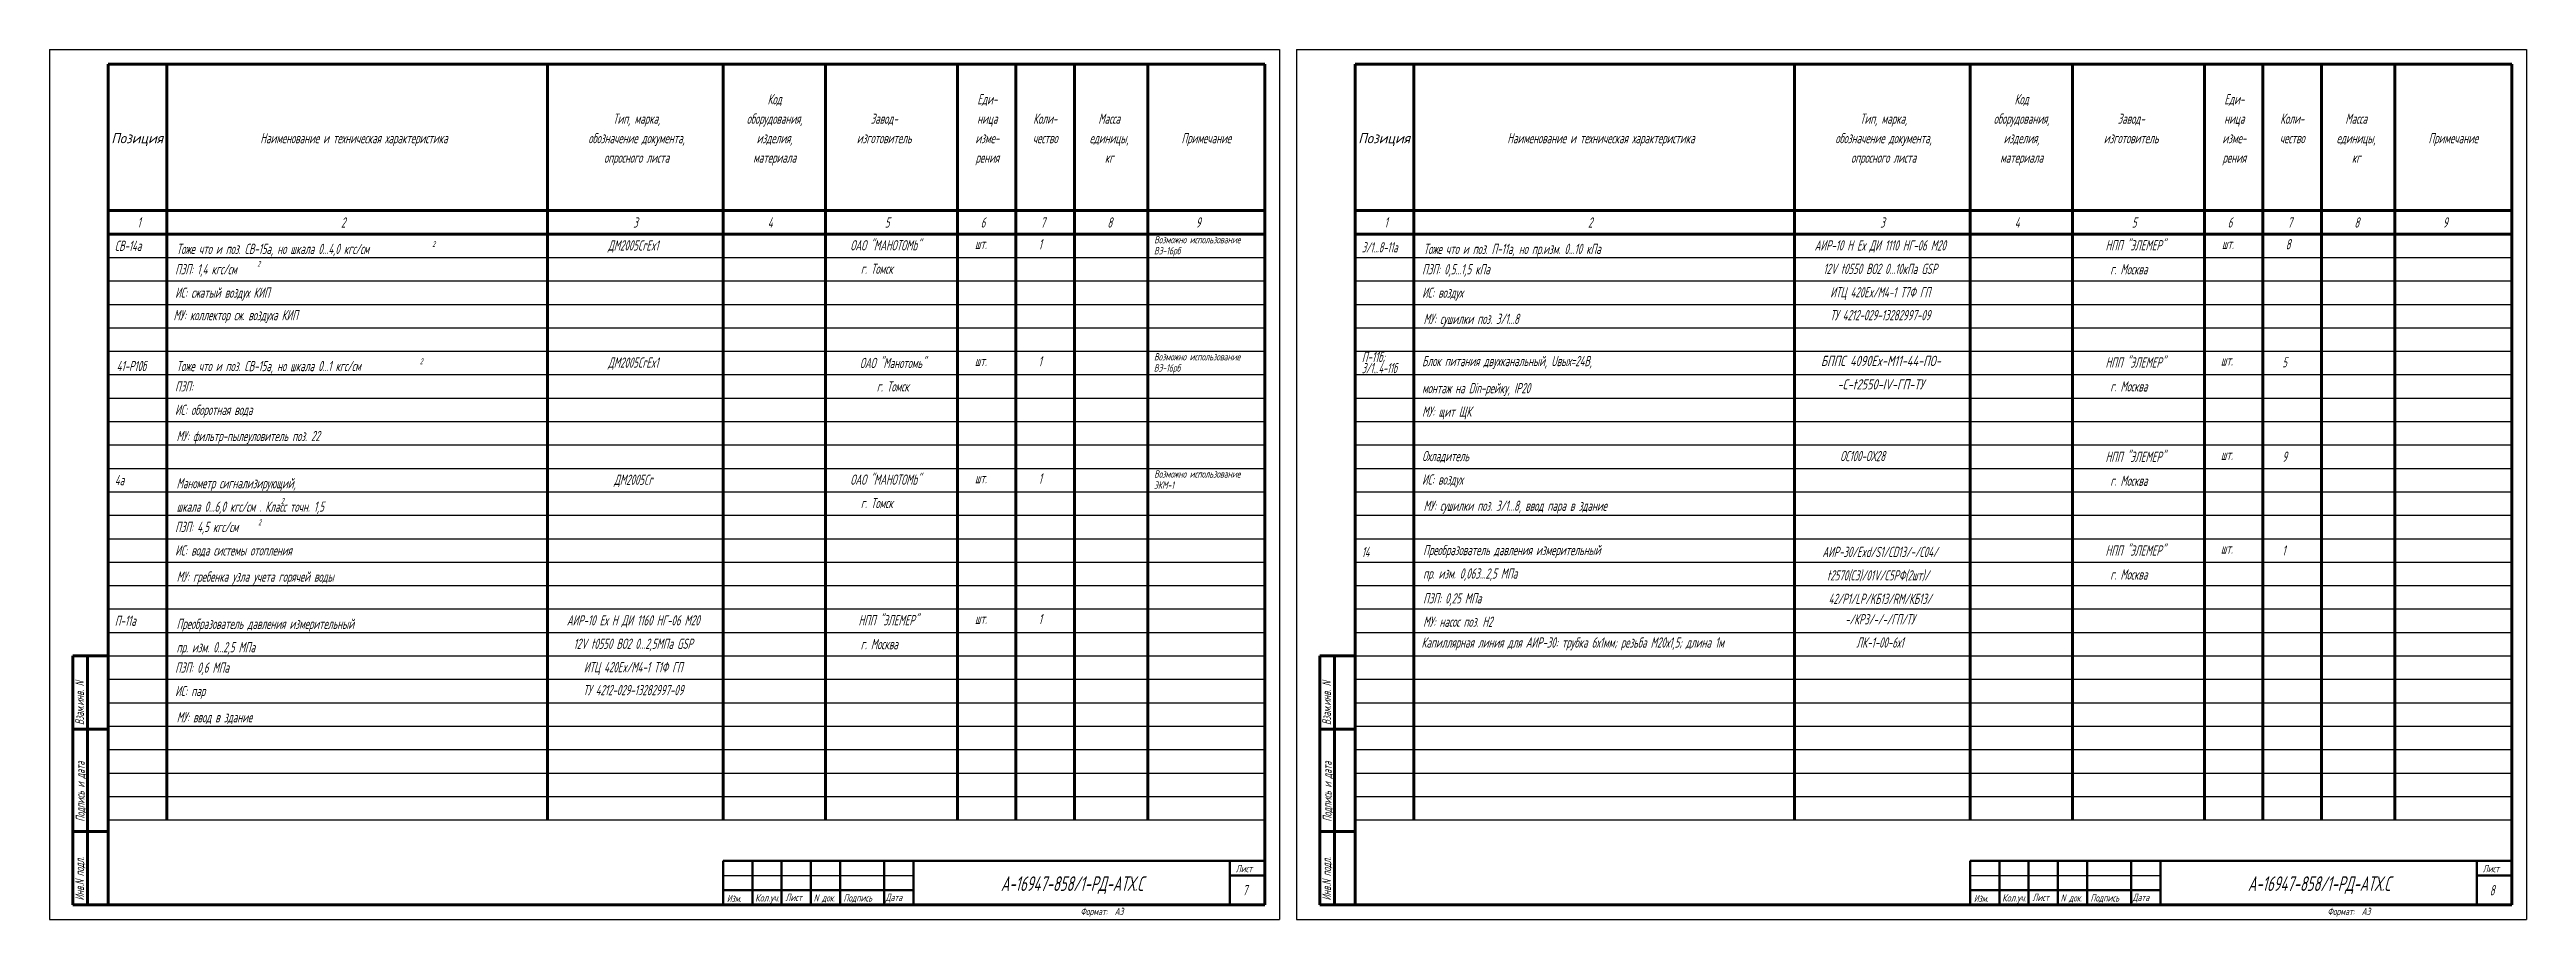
# Model space of a CAD drawing. Header units: millimetres. Extents: x -680 to 9204, y -4430 to 7779.
# Drawn here: x 2356 to 3201, y -3980 to -3683 of the extents above; entities that cross this region are included whole.
import ezdxf
from ezdxf.enums import TextEntityAlignment as Align

# ---------------------------------------------------------------- set-up
doc = ezdxf.new("R2010")
doc.units = ezdxf.units.MM
doc.layers.get('Defpoints').update_dxf_attribs({"color": 33})
doc.layers.add('Обводка', color=6, linetype='Continuous', lineweight=25)
doc.layers.add('Текст_КИП', color=2, linetype='Continuous', lineweight=25)
doc.styles.add('Simplex', font='simplex.shx', dxfattribs={"width": 0.7, "oblique": 15})

msp = doc.modelspace()

# ---------------------------------------------------------------- texts
at = {"layer": 'Текст_КИП', "style": 'Simplex', "oblique": 15, "width": 0.6}
for s, p in [('Код', (2603.101, -3701.852)), ('Еди-', (2675.718, -3701.852)), ('Код', (3028.932, -3701.852)), ('Еди-', (3101.549, -3701.852)), ('Наименование и техническая характеристика', (2459.447, -3715.152)), ('обозначение документа,', (2555.972, -3715.152)), ('Тип, марка,', (2555.972, -3708.502)), ('оборудования,', (2603.101, -3708.502)), ('изделия,', (2603.101, -3715.152)), ('изготовитель', (2640.5, -3715.152)), ('Завод-', (2640.5, -3708.502)), ('изме-', (2675.718, -3715.152)), ('ница', (2675.718, -3708.502)), ('Коли-', (2695.5, -3708.502)), ('чество', (2695.5, -3715.152)), ('единицы,', (2717.336, -3715.152)), ('Масса', (2717.336, -3708.502)), ('Примечание', (2750.5, -3715.152)), ('Наименование и техническая характеристика', (2885.278, -3715.152)), ('обозначение документа,', (2981.803, -3715.152)), ('Тип, марка,', (2981.803, -3708.502)), ('оборудования,', (3028.932, -3708.502)), ('изделия,', (3028.932, -3715.152)), ('изготовитель', (3066.331, -3715.152)), ('Завод-', (3066.331, -3708.502)), ('изме-', (3101.549, -3715.152)), ('ница', (3101.549, -3708.502)), ('Коли-', (3121.331, -3708.502)), ('чество', (3121.331, -3715.152)), ('единицы,', (3143.167, -3715.152)), ('Масса', (3143.167, -3708.502)), ('Примечание', (3176.331, -3715.152)), ('опросного листа', (2555.972, -3721.802)), ('материала', (2603.101, -3721.802)), ('рения', (2675.718, -3721.802)), ('кг', (2717.336, -3721.802)), ('опросного листа', (2981.803, -3721.802)), ('материала', (3028.932, -3721.802)), ('рения', (3101.549, -3721.802)), ('кг', (3143.167, -3721.802))]:
    msp.add_text(s, height=3.5, dxfattribs=at).set_placement(p, align=Align.CENTER)
at = {"layer": 'Текст_КИП', "style": 'Simplex', "oblique": 15, "width": 0.822902}
for p, p2 in [((2376.588, -3715.152), (2394.28, -3715.152)), ((2802.419, -3715.152), (2820.111, -3715.152))]:
    msp.add_text('Позиция', height=3.5, dxfattribs=at).set_placement(p, p2, align=Align.FIT)
at = {"layer": 'Текст_КИП', "style": 'Simplex', "oblique": 15}
for s, height, width, p in [('1', 3.5, 0.6, (2385.48, -3743.948)), ('2', 3.5, 0.6, (2455.04, -3743.948)), ('3', 3.5, 0.6, (2554.816, -3743.948)), ('4', 3.5, 0.6, (2600.769, -3743.948)), ('5', 3.5, 0.6, (2640.742, -3743.948)), ('6', 3.5, 0.6, (2673.476, -3743.948)), ('7', 3.5, 0.6, (2693.935, -3743.948)), ('8', 3.5, 0.6, (2716.729, -3743.948)), ('9', 3.5, 0.6, (2746.944, -3743.948)), ('1', 3.5, 0.6, (2811.311, -3743.948)), ('2', 3.5, 0.6, (2880.871, -3743.948)), ('3', 3.5, 0.6, (2980.647, -3743.948)), ('4', 3.5, 0.6, (3026.6, -3743.948)), ('5', 3.5, 0.6, (3066.573, -3743.948)), ('6', 3.5, 0.6, (3099.307, -3743.948)), ('7', 3.5, 0.6, (3119.766, -3743.948)), ('8', 3.5, 0.6, (3142.56, -3743.948)), ('9', 3.5, 0.6, (3172.776, -3743.948)), ('СВ-14а', 3.5, 0.6, (2377.786, -3751.906)), ('Тоже что и поз. СВ-15а, но шкала 0...4,0 кгс/см', 3.5, 0.6, (2398.892, -3752.963)), ('2', 2, 0.6, (2426.443, -3757.329)), ('2', 2, 0.6, (2486.189, -3750.562)), ('3/1...8-11а', 3.5, 0.55, (2803.617, -3752.423)), ('Тоже что и поз. П-11а, но пр.изм. 0...10 кПа', 3.5, 0.6, (2824.723, -3752.963)), ('ПЗП: 1,4 кгс/см', 3.5, 0.6, (2398.399, -3759.906)), ('ПЗП: 0,5...1,5 кПа', 3.5, 0.6, (2824.23, -3759.906)), ('МУ: коллектор сж. воздуха КИП', 3.5, 0.6, (2397.844, -3775.576)), ('ИС: сжатый воздух КИП', 3.5, 0.6, (2398.399, -3767.906)), ('ИС: воздух', 3.5, 0.6, (2824.203, -3767.906)), ('МУ: сушилки поз. 3/1...8', 3.5, 0.6, (2824.723, -3776.853)), ('2', 2, 0.6, (2481.943, -3790.586)), ('П-11б;', 3.5, 0.6, (2803.617, -3789.83)), ('Блок питания двухканальный, Uвых=24В,', 3.5, 0.6, (2824.203, -3791.252)), (' шт.   ', 3.5, 0.6, (3095.588, -3791.043)), ('5', 3.5, 0.6, (3117.927, -3791.686)), ('41-Р10б', 3.5, 0.6, (2378.396, -3792.965)), ('ПЗП:', 3.5, 0.6, (2398.347, -3799.907)), ('Тоже что и поз. СВ-15а, но шкала 0...1 кгс/см', 3.5, 0.6, (2398.84, -3792.965)), ('3/1...4-11б', 3.5, 0.5, (2803.617, -3793.662)), ('монтаж на Din-рейку, IP20', 3.5, 0.6, (2824.203, -3800.509)), ('ИС: оборотная вода', 3.5, 0.6, (2398.347, -3807.907)), ('МУ: щит ЩК', 3.5, 0.6, (2824.203, -3808.509)), ('МУ: фильтр-пылеуловитель поз. 22', 3.5, 0.6, (2398.867, -3816.855)), ('Охладитель', 3.5, 0.6, (2824.23, -3823.696)), ('ОС100-ОХ28', 3.5, 0.6, (2966.978, -3823.696)), (' шт.   ', 3.5, 0.6, (3095.588, -3823.252)), ('9', 3.5, 0.6, (3117.927, -3823.895)), ('4а', 3.5, 0.6, (2377.786, -3831.906)), ('Манометр сигнализирующий,', 3.5, 0.6, (2398.892, -3832.963)), ('ИС: воздух', 3.5, 0.6, (2824.203, -3831.696)), ('шкала 0...6,0 кгс/см . Класс точн. 1,5', 3.5, 0.6, (2398.892, -3840.963)), ('2', 2, 0.6, (2434.52, -3838.256)), ('МУ: сушилки поз. 3/1...8, ввод пара в здание', 3.5, 0.6, (2824.723, -3840.644)), ('ПЗП: 4,5 кгс/см', 3.5, 0.6, (2398.399, -3847.887)), ('2', 2, 0.6, (2426.771, -3845.556)), ('ИС: вода системы отопления', 3.5, 0.6, (2398.399, -3855.906)), ('14', 3.5, 0.55, (2803.617, -3856.423)), ('Преобразователь давления измерительный', 3.5, 0.6, (2824.565, -3855.786)), (' шт.   ', 3.5, 0.6, (3095.588, -3855.252)), ('1', 3.5, 0.6, (3117.927, -3855.895)), ('МУ: гребенка узла учета горячей воды', 3.5, 0.6, (2398.919, -3864.853)), ('пр. изм. 0,063...2,5 МПа', 3.5, 0.6, (2824.565, -3863.786)), ('ПЗП: 0,25 МПа', 3.5, 0.6, (2824.565, -3872.269)), ('П-11а', 3.5, 0.6, (2377.786, -3879.906)), ('Преобразователь давления измерительный', 3.5, 0.6, (2398.892, -3880.963)), ('МУ: насос поз. Н2', 3.5, 0.6, (2824.565, -3880.251)), ('пр. изм. 0...2,5 МПа', 3.5, 0.6, (2398.892, -3888.963)), ('Капиллярная линия для АИР-30: трубка 6х1мм; резьба М20х1,5; длина 1м', 3.5, 0.6, (2824, -3887.345)), ('ПЗП: 0,6 МПа', 3.5, 0.6, (2398.399, -3895.906)), ('ИС: пар', 3.5, 0.6, (2398.399, -3903.906)), ('МУ: ввод в здание', 3.5, 0.6, (2398.919, -3912.853)), ('А-16947-858/1-РД-АТХ.С', 5, 0.6, (2680.369, -3970.428)), ('А-16947-858/1-РД-АТХ.С', 5, 0.6, (3106.2, -3970.428))]:
    msp.add_text(s, height=height, dxfattribs=dict(at, width=width)).set_placement(p)
at = {"layer": 'Текст_КИП', "linetype": 'Continuous', "lineweight": -3, "style": 'Simplex', "oblique": 15, "width": 0.6}
for s, p in [('Возможно использование', (2732.719, -3749.308)), ('ВЭ-16рб', (2732.65, -3753.103)), ('Возможно использование', (2732.667, -3789.309)), ('ВЭ-16рб', (2732.598, -3793.104)), ('ЭКМ-1', (2732.65, -3833.103)), ('Возможно использование', (2732.719, -3829.308))]:
    msp.add_text(s, height=2.5, dxfattribs=at).set_placement(p)
at = {"layer": 'Текст_КИП', "color": 3, "style": 'Simplex', "oblique": 15}
for s, width, p in [('ДМ2005CrEx1', 0.6, (2554.816, -3751.773)), ('АИР-10 H Ех ДИ 1110 НГ-06 М20', 0.6, (2980.647, -3751.773)), ('12V t0550 ВО2 0...10кПа GSP', 0.6, (2980.647, -3759.773)), ('ИТЦ 420Ex/M4-1 Т7Ф ГП', 0.6, (2980.647, -3767.773)), ('ТУ 4212-029-13282997-09', 0.6, (2980.647, -3775.589)), ('ДМ2005CrEx1', 0.6, (2554.816, -3791.773)), ('ОАО "Манотомь"', 0.6, (2643.441, -3791.907)), ('БППС 4090Ex-M11-44-ПО-', 0.7, (2980.841, -3791.209)), ('г. Томск', 0.6, (2643.441, -3799.907)), ('-С-t2550-IV-ГП-ТУ', 0.7, (2980.841, -3799.209)), ('ДМ2005Cr', 0.6, (2554.816, -3831.773)), ('АИР-30/Exd/S1/CD13/-/С04/', 0.6, (2980.562, -3856.422)), ('t2570(С3)/01V/C5РФ(2шт)/ ', 0.6, (2980.562, -3864.422)), ('42/P1/LP/KБ13/RM/КБ13/', 0.6, (2980.562, -3872.422)), ('АИР-10 Ех Н ДИ 1160 НГ-06 М20', 0.6, (2554.816, -3879.773)), ('-/КР3/-/-/ГП/ТУ', 0.6, (2980.562, -3879.422)), ('12V t0550 ВО2 0...2,5МПа GSP', 0.6, (2554.816, -3887.773)), ('ЛК-1-00-6х1', 0.6, (2980.562, -3887.345)), ('ИТЦ 420Ex/M4-1 Т1Ф ГП', 0.6, (2554.816, -3895.773)), ('ТУ 4212-029-13282997-09', 0.6, (2554.816, -3903.589))]:
    msp.add_text(s, height=3.5, dxfattribs=dict(at, width=width)).set_placement(p, align=Align.CENTER)
at = {"layer": 'Текст_КИП', "color": 3, "style": 'Simplex', "oblique": 15, "width": 0.6}
for s, p in [('ОАО "МАНОТОМЬ"', (2628.963, -3751.734)), ('НПП "ЭЛЕМЕР"', (3057.582, -3751.734)), ('г. Томск', (2632.525, -3759.734)), ('г. Москва', (3059.215, -3759.906)), ('НПП "ЭЛЕМЕР"', (3057.582, -3791.734)), ('г. Москва', (3059.215, -3799.906)), ('НПП "ЭЛЕМЕР"', (3057.582, -3823.943)), ('ОАО "МАНОТОМЬ"', (2628.963, -3831.734)), ('г. Москва', (3059.215, -3832.115)), ('г. Томск', (2632.525, -3839.734)), ('НПП "ЭЛЕМЕР"', (3057.582, -3855.943)), ('г. Москва', (3059.215, -3864.115)), ('НПП "ЭЛЕМЕР"', (2631.751, -3879.734)), ('г. Москва', (2632.499, -3887.906))]:
    msp.add_text(s, height=3.5, dxfattribs=at).set_placement(p)
at = {"layer": 'Текст_КИП', "lineweight": -3, "style": 'Simplex', "oblique": 15, "width": 0.6}
for s, height, p in [('шт.', 3.5, (2671.507, -3751.24)), ('1', 3.5, (2693.258, -3751.369)), ('шт.', 3.5, (3097.339, -3751.24)), ('8', 3.5, (3119.089, -3751.369)), ('шт.', 3.5, (2671.455, -3791.241)), ('1', 3.5, (2693.206, -3791.37)), ('шт.', 3.5, (2671.507, -3831.24)), ('1', 3.5, (2693.258, -3831.369)), ('шт.', 3.5, (2671.507, -3879.24)), ('1', 3.5, (2693.258, -3879.369)), ('Лист', 2.5, (2760.582, -3964.036)), ('Лист', 2.5, (3186.413, -3964.036)), ('Изм.', 2.5, (2586.779, -3974.223)), ('Лист', 2.5, (2606.798, -3973.859)), ('N док.', 2.5, (2616.444, -3974.041)), ('Подпись', 2.5, (2626.635, -3974.041)), ('Дата', 2.5, (2641.013, -3973.859)), ('7', 3.5, (2762.941, -3971.921)), ('Изм.', 2.5, (3012.61, -3974.223)), ('Лист', 2.5, (3032.629, -3973.859)), ('N док.', 2.5, (3042.275, -3974.041)), ('Подпись', 2.5, (3052.466, -3974.041)), ('Дата', 2.5, (3066.844, -3973.859)), ('8', 3.5, (3188.772, -3971.921)), ('Формат:  А3', 2.5, (2707.543, -3978.68)), ('Формат:  А3', 2.5, (3133.374, -3978.68))]:
    msp.add_text(s, height=height, dxfattribs=at).set_placement(p)
at = {"layer": 'Текст_КИП', "style": 'Simplex', "oblique": 15, "width": 0.6}
for s, p in [('Взам.инв. N', (2367.263, -3913.785)), ('Взам.инв. N', (2793.094, -3913.785)), ('Подпись и дата', (2367.473, -3946.781)), ('Подпись и дата', (2793.304, -3946.781)), ('Инв.N подл.', (2367.263, -3973.681)), ('Инв.N подл.', (2793.094, -3973.681))]:
    msp.add_text(s, height=3, rotation=90, dxfattribs=at).set_placement(p)
at = {"layer": 'Текст_КИП', "lineweight": -3, "style": 'Simplex', "oblique": 15, "width": 0.696257}
for p, p2 in [((2596.424, -3974.041), (2604.796, -3974.041)), ((3022.256, -3974.041), (3030.627, -3974.041))]:
    msp.add_text('Кол.уч.', height=2.5, dxfattribs=at).set_placement(p, p2, align=Align.FIT)

# ---------------------------------------------------------------- linework, layer by layer
at = {"lineweight": 60}
for p, q in [((2375.5, -3975.152), (2375.5, -3688.152)), ((2375.5, -3688.152), (2770.5, -3688.152)), ((2395.5, -3688.152), (2395.5, -3946.152)), ((2525.5, -3688.152), (2525.5, -3946.152)), ((2585.5, -3688.152), (2585.5, -3946.152)), ((2620.5, -3688.152), (2620.5, -3946.152)), ((2665.5, -3688.152), (2665.5, -3946.152)), ((2685.5, -3688.152), (2685.5, -3946.152)), ((2705.5, -3688.152), (2705.5, -3946.152)), ((2730.5, -3688.152), (2730.5, -3946.152)), ((2770.5, -3688.152), (2770.5, -3975.152)), ((2801.331, -3975.152), (2801.331, -3688.152)), ((2801.331, -3688.152), (3196.331, -3688.152)), ((2821.331, -3688.152), (2821.331, -3946.152)), ((2951.331, -3688.152), (2951.331, -3946.152)), ((3011.331, -3688.152), (3011.331, -3946.152)), ((3046.331, -3688.152), (3046.331, -3946.152)), ((3091.331, -3688.152), (3091.331, -3946.152)), ((3111.331, -3688.152), (3111.331, -3946.152)), ((3131.331, -3688.152), (3131.331, -3946.152)), ((3156.331, -3688.152), (3156.331, -3946.152)), ((3196.331, -3688.152), (3196.331, -3975.152)), ((2375.5, -3738.152), (2770.5, -3738.152)), ((2801.331, -3738.152), (3196.331, -3738.152)), ((2375.5, -3746.152), (2770.5, -3746.152)), ((2801.331, -3746.152), (3196.331, -3746.152)), ((2363.5, -3975.152), (2363.5, -3890.152)), ((2363.5, -3890.152), (2375.5, -3890.152)), ((2368.5, -3975.152), (2368.5, -3890.152)), ((2789.331, -3975.152), (2789.331, -3890.152)), ((2789.331, -3890.152), (2801.331, -3890.152)), ((2794.331, -3975.152), (2794.331, -3890.152)), ((2375.5, -3915.152), (2363.5, -3915.152)), ((2801.331, -3915.152), (2789.331, -3915.152)), ((2375.5, -3950.152), (2363.5, -3950.152)), ((2801.331, -3950.152), (2789.331, -3950.152)), ((2375.5, -3975.152), (2363.5, -3975.152)), ((2770.5, -3975.152), (2375.5, -3975.152)), ((2801.331, -3975.152), (2789.331, -3975.152)), ((3196.331, -3975.152), (2801.331, -3975.152))]:
    msp.add_line(p, q, dxfattribs=at)
at = {"lineweight": 50}
for p, q in [((2770.5, -3960.152), (2585.5, -3960.152)), ((2585.5, -3960.152), (2585.5, -3975.152)), ((2595.5, -3975.152), (2595.5, -3960.152)), ((2605.5, -3975.152), (2605.5, -3960.152)), ((2615.5, -3975.152), (2615.5, -3960.152)), ((2625.5, -3975.152), (2625.5, -3960.152)), ((2640.5, -3975.152), (2640.5, -3960.152)), ((2650.5, -3975.152), (2650.5, -3960.152)), ((2758.5, -3975.152), (2758.5, -3960.152)), ((2758.5, -3965.152), (2770.5, -3965.152)), ((3196.331, -3960.152), (3011.331, -3960.152)), ((3011.331, -3960.152), (3011.331, -3975.152)), ((3021.331, -3975.152), (3021.331, -3960.152)), ((3031.331, -3975.152), (3031.331, -3960.152)), ((3041.331, -3975.152), (3041.331, -3960.152)), ((3051.331, -3975.152), (3051.331, -3960.152)), ((3066.331, -3975.152), (3066.331, -3960.152)), ((3076.331, -3975.152), (3076.331, -3960.152)), ((3184.331, -3975.152), (3184.331, -3960.152)), ((3184.331, -3965.152), (3196.331, -3965.152)), ((2585.5, -3970.152), (2650.5, -3970.152)), ((3011.331, -3970.152), (3076.331, -3970.152))]:
    msp.add_line(p, q, dxfattribs=at)
at = {"lineweight": -3}
for p, q in [((2585.5, -3965.152), (2650.5, -3965.152)), ((3011.331, -3965.152), (3076.331, -3965.152))]:
    msp.add_line(p, q, dxfattribs=at)
at = {"layer": 'Defpoints'}
for p, q in [((2355.5, -3683.152), (2775.5, -3683.152)), ((2355.5, -3683.152), (2355.5, -3980.124)), ((2775.5, -3683.152), (2775.5, -3980.152)), ((2781.331, -3683.152), (3201.331, -3683.152)), ((2781.331, -3683.152), (2781.331, -3980.124)), ((3201.331, -3683.152), (3201.331, -3980.152)), ((2355.5, -3980.124), (2775.5, -3980.152)), ((2781.331, -3980.124), (3201.331, -3980.152))]:
    msp.add_line(p, q, dxfattribs=at)
at = {"layer": 'Обводка', "color": 155}
for p, q in [((2375.5, -3754.152), (2770.5, -3754.152)), ((2801.331, -3754.152), (3196.331, -3754.152)), ((2375.5, -3762.152), (2770.5, -3762.152)), ((2801.331, -3762.152), (3196.331, -3762.152)), ((2375.5, -3770.152), (2770.5, -3770.152)), ((2801.331, -3770.152), (3196.331, -3770.152)), ((2375.5, -3778.152), (2770.5, -3778.152)), ((2801.331, -3778.152), (3196.331, -3778.152)), ((2375.5, -3786.152), (2770.5, -3786.152)), ((2801.331, -3786.152), (3196.331, -3786.152)), ((2375.5, -3794.152), (2770.5, -3794.152)), ((2801.331, -3794.152), (3196.331, -3794.152)), ((2375.5, -3802.152), (2770.5, -3802.152)), ((2801.331, -3802.152), (3196.331, -3802.152)), ((2375.5, -3810.152), (2770.5, -3810.152)), ((2801.331, -3810.152), (3196.331, -3810.152)), ((2375.5, -3818.152), (2770.5, -3818.152)), ((2801.331, -3818.152), (3196.331, -3818.152)), ((2375.5, -3826.152), (2770.5, -3826.152)), ((2801.331, -3826.152), (3196.331, -3826.152)), ((2375.5, -3834.152), (2770.5, -3834.152)), ((2801.331, -3834.152), (3196.331, -3834.152)), ((2375.5, -3842.152), (2770.5, -3842.152)), ((2801.331, -3842.152), (3196.331, -3842.152)), ((2375.5, -3850.152), (2770.5, -3850.152)), ((2801.331, -3850.152), (3196.331, -3850.152)), ((2375.5, -3858.152), (2770.5, -3858.152)), ((2801.331, -3858.152), (3196.331, -3858.152)), ((2375.5, -3866.152), (2770.5, -3866.152)), ((2801.331, -3866.152), (3196.331, -3866.152)), ((2375.5, -3874.152), (2770.5, -3874.152)), ((2375.5, -3882.152), (2770.5, -3882.152)), ((2801.331, -3874.152), (3196.331, -3874.152)), ((2801.331, -3882.152), (3196.331, -3882.152)), ((2375.5, -3890.152), (2770.5, -3890.152)), ((2801.331, -3890.152), (3196.331, -3890.152)), ((2375.5, -3898.152), (2770.5, -3898.152)), ((2801.331, -3898.152), (3196.331, -3898.152)), ((2375.5, -3906.152), (2770.5, -3906.152)), ((2801.331, -3906.152), (3196.331, -3906.152)), ((2375.5, -3914.152), (2770.5, -3914.152)), ((2801.331, -3914.152), (3196.331, -3914.152)), ((2375.5, -3922.152), (2770.5, -3922.152)), ((2801.331, -3922.152), (3196.331, -3922.152)), ((2375.5, -3930.152), (2770.5, -3930.152)), ((2801.331, -3930.152), (3196.331, -3930.152)), ((2375.5, -3938.152), (2770.5, -3938.152)), ((2801.331, -3938.152), (3196.331, -3938.152)), ((2375.5, -3946.152), (2770.5, -3946.152)), ((2375.5, -3946.152), (2770.5, -3946.152)), ((2801.331, -3946.152), (3196.331, -3946.152)), ((2801.331, -3946.152), (3196.331, -3946.152))]:
    msp.add_line(p, q, dxfattribs=at)

msp.set_redraw_order([(e.dxf.handle, doc.entitydb.next_handle()) for e in msp.query("TEXT MTEXT ATTDEF DIMENSION ARC_DIMENSION")])  # texts and dimensions are drawn at this point

doc.saveas('drawing.dxf')
